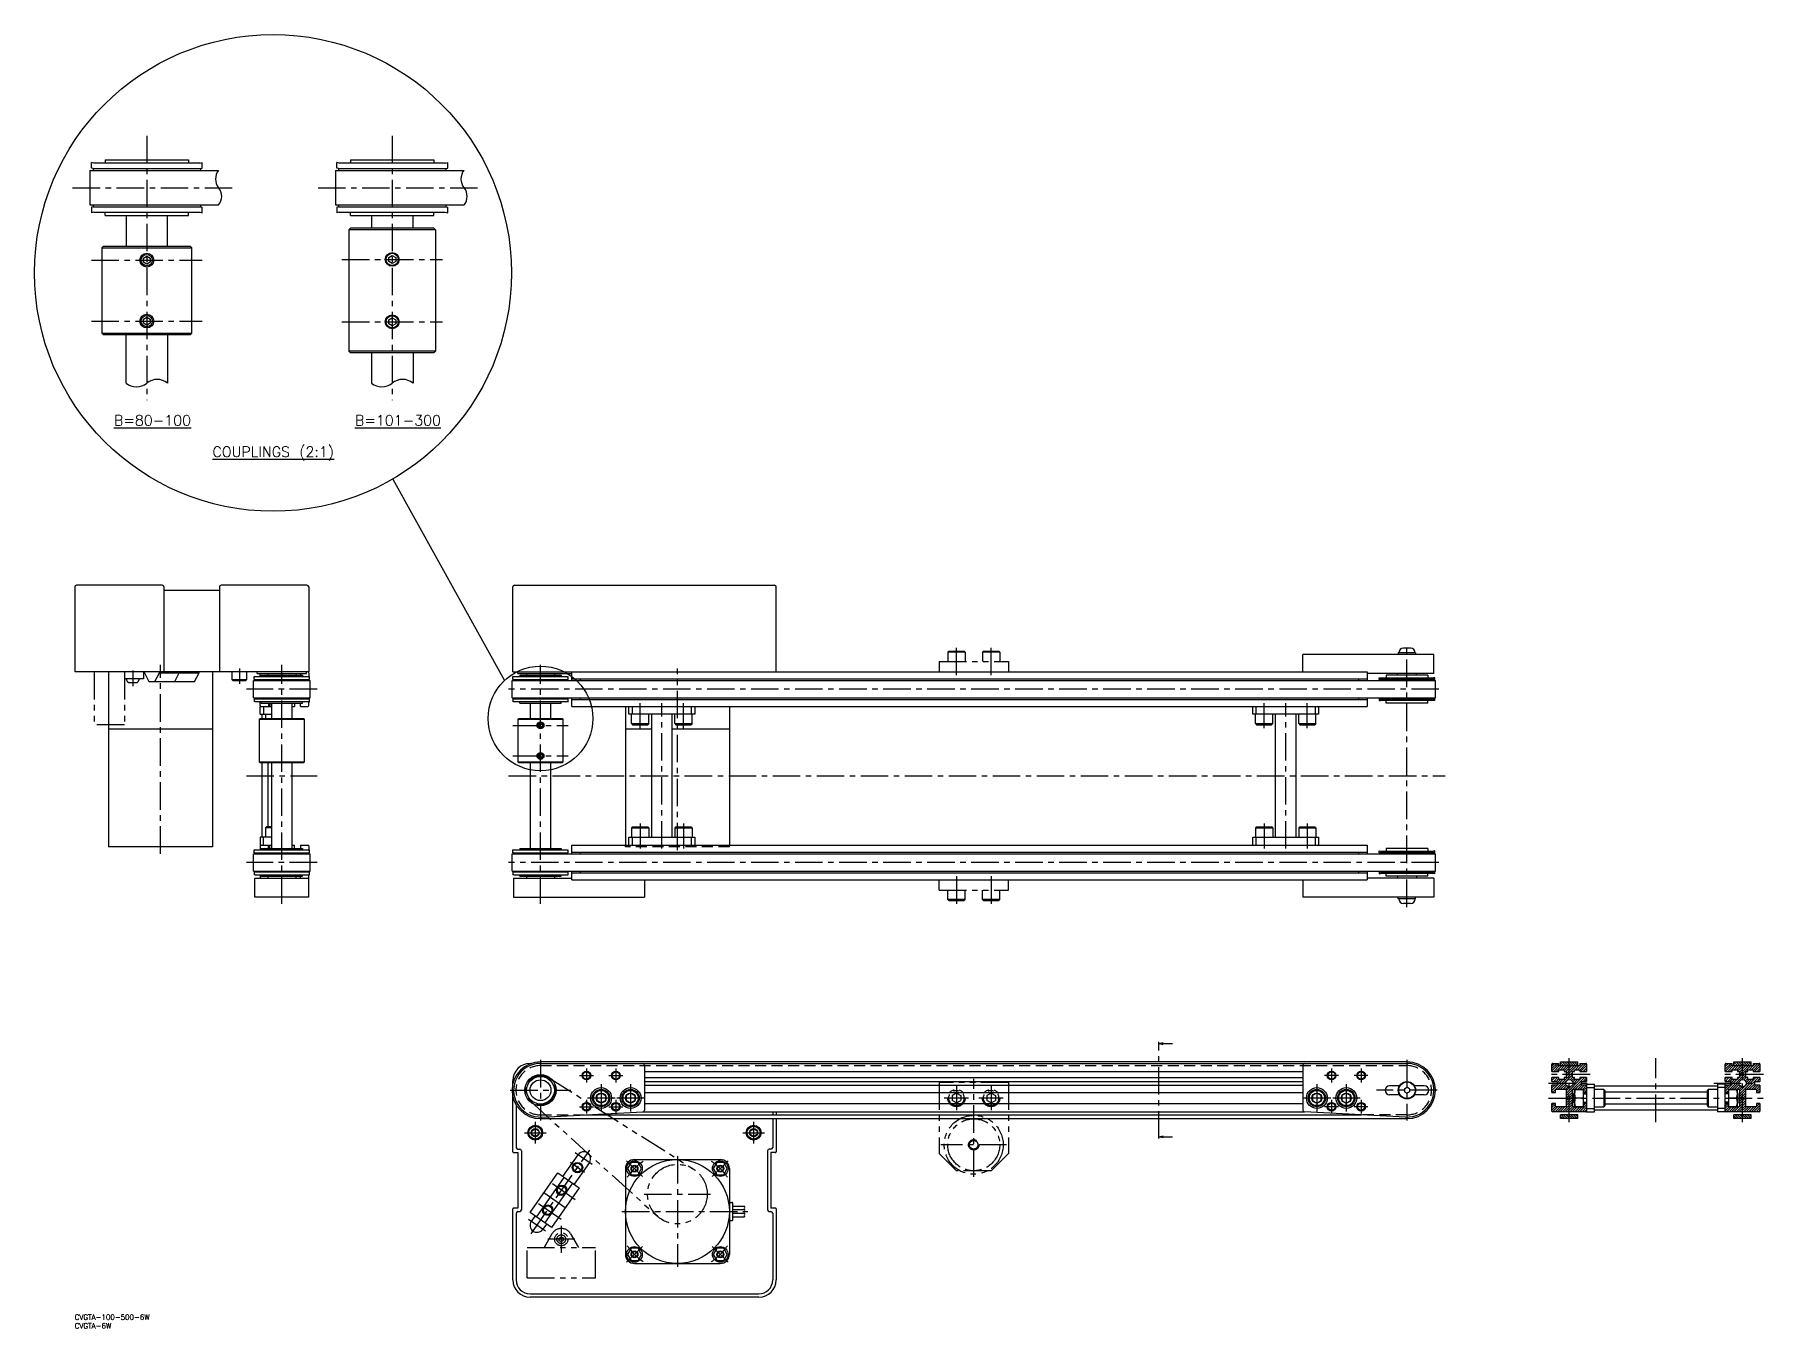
# Model space of a CAD drawing. Extents: x -23 to 974, y -8 to 739.
import ezdxf

# ---------------------------------------------------------------- set-up
doc = ezdxf.new("R2010")
doc.units = 0
doc.header["$LTSCALE"] = 0.5
for name, pattern in [('CENTER', [50.8, 31.75, -6.35, 6.35, -6.35]), ('DASHED', [19.05, 12.7, -6.35]), ('PHANTOM', [63.5, 31.75, -6.35, 6.35, -6.35, 6.35, -6.35])]:
    doc.linetypes.add(name, pattern=pattern)
for name, color, linetype in [('MSM_CENTER', 1, 'CENTER'), ('MSM_CONTINUOUS', 7, 'CONTINUOUS'), ('MSM_DASHED', 4, 'DASHED'), ('MSM_IMAGINARY', 6, 'PHANTOM'), ('MSM_NARROW', 5, 'CONTINUOUS'), ('MSM_PART_NUMBER', 7, 'CONTINUOUS')]:
    doc.layers.add(name, color=color, linetype=linetype)
doc.styles.get("Standard").update_dxf_attribs({"font": 'txt.shx', "height": 3, "bigfont": 'bigfont.shx'})

msp = doc.modelspace()

# ---------------------------------------------------------------- texts
at = {"layer": 'MSM_PART_NUMBER'}
for s, p in [('%%UB=80-100', (22.63, 513.14)), ('%%UB=101-300', (161.71, 513.14)), ('%%UCOUPLINGS (2:1)', (79.47, 495.04))]:
    msp.add_text(s, height=6, dxfattribs=at).set_placement(p)

# ---------------------------------------------------------------- blocks, each defined once
blk = doc.blocks.new('*U2')
at = {"layer": 'MSM_PART_NUMBER'}
blk.add_text('CVGTA-100-500-6W', height=3, dxfattribs=at).set_placement((0, -3))
blk = doc.blocks.new('*U3')
at = {"layer": 'MSM_PART_NUMBER'}
blk.add_text('CVGTA-6W', height=3, dxfattribs=at).set_placement((0, -8))

# ---------------------------------------------------------------- linework, layer by layer
at = {"layer": 'MSM_CENTER'}
for p, q in [((41.6, 680.48), (41.6, 527.91)), ((183.22, 680.48), (183.22, 527.91)), ((-1.2, 650.48), (93.02, 650.48)), ((140.42, 650.48), (234.64, 650.48)), ((9.6, 608.68), (73.6, 608.68)), ((154.22, 609.08), (212.22, 609.08)), ((9.6, 573.48), (73.6, 573.48)), ((154.22, 573.08), (212.22, 573.08)), ((768.77, 235.25), (768.77, 386.75)), ((33.5, 371.8), (33.5, 362.8)), ((49.5, 266), (49.5, 375)), ((95, 373), (95, 364)), ((119.5, 237), (119.5, 375)), ((268.77, 237), (268.77, 375)), ((347.77, 268), (347.77, 373)), ((139.9, 361), (99.1, 361)), ((787.19, 361), (250.36, 361)), ((326.27, 338.5), (326.27, 353)), ((338.77, 269), (338.77, 353)), ((351.27, 338.5), (351.27, 353)), ((686.27, 338.5), (686.27, 353)), ((698.77, 269), (698.77, 353)), ((711.27, 338.5), (711.27, 353)), ((252.77, 340.1), (284.77, 340.1)), ((252.77, 322.5), (284.77, 322.5)), ((99.1, 311), (139.9, 311)), ((250.36, 311), (790.86, 311)), ((326.27, 283.5), (326.27, 269)), ((351.27, 283.5), (351.27, 269)), ((686.27, 283.5), (686.27, 269)), ((711.27, 283.5), (711.27, 269)), ((139.9, 261), (99.1, 261)), ((787.19, 261), (250.36, 261)), ((508.77, 253), (508.77, 237)), ((528.77, 253), (528.77, 237)), ((625.55, 101.6), (625.55, 157.4)), ((268.77, 147), (268.77, 112)), ((295.27, 142), (295.27, 134)), ((312.27, 142), (312.27, 134)), ((725.27, 142), (725.27, 134)), ((742.27, 142), (742.27, 134)), ((768.77, 147), (768.77, 112)), ((862.45, 111.09), (862.45, 147.92)), ((912.45, 111.09), (912.45, 147.92)), ((962.45, 111.09), (962.45, 147.92)), ((291.27, 138), (299.27, 138)), ((303.77, 133), (303.77, 117)), ((308.27, 138), (316.27, 138)), ((320.77, 133), (320.77, 117)), ((508.77, 132), (508.77, 118)), ((518.77, 79.52), (518.77, 136)), ((528.77, 132), (528.77, 118)), ((716.77, 133), (716.77, 117)), ((729.27, 138), (721.27, 138)), ((733.77, 133), (733.77, 117)), ((746.27, 138), (738.27, 138)), ((874.45, 138.5), (850.45, 138.5)), ((850.45, 133.5), (874.45, 133.5)), ((945.82, 133.5), (969.82, 133.5)), ((974.45, 138.5), (950.45, 138.5)), ((251.27, 129.5), (286.27, 129.5)), ((291.27, 120), (299.27, 120)), ((295.27, 124), (295.27, 116)), ((311.77, 125), (295.77, 125)), ((308.27, 120), (316.27, 120)), ((312.27, 124), (312.27, 116)), ((328.77, 125), (312.77, 125)), ((515.77, 125), (501.77, 125)), ((535.77, 125), (521.77, 125)), ((724.77, 125), (708.77, 125)), ((729.27, 120), (721.27, 120)), ((725.27, 124), (725.27, 116)), ((741.77, 125), (725.77, 125)), ((746.27, 120), (738.27, 120)), ((742.27, 124), (742.27, 116)), ((786.27, 129.5), (751.27, 129.5)), ((850.45, 125), (974.45, 125)), ((265.77, 111.25), (265.77, 98.75)), ((391.77, 111.25), (391.77, 98.75)), ((259.52, 105), (272.02, 105)), ((385.52, 105), (398.02, 105)), ((263.33, 46.59), (297.17, 94.92)), ((298.65, 86.56), (288.82, 93.44)), ((347.77, 91.5), (347.77, 27.5)), ((537.77, 98), (499.77, 98)), ((294.23, 81.99), (286.03, 87.72)), ((318.43, 88.84), (327.62, 79.65)), ((377.12, 88.84), (367.93, 79.65)), ((288.73, 66.3), (273.17, 77.2)), ((280.7, 54.83), (265.14, 65.73)), ((328.58, 69.5), (366.96, 69.5)), ((271.69, 48.06), (261.86, 54.94)), ((280.77, 51.3), (280.77, 35.7)), ((315.77, 59.5), (388.47, 59.5)), ((288.57, 43.5), (272.97, 43.5)), ((318.43, 30.16), (327.62, 39.35)), ((377.12, 30.16), (367.93, 39.35))]:
    msp.add_line(p, q, dxfattribs=at)
for start, end in [(124.35427, 145.64573), (34.35427, 55.64573), (214.35427, 235.64573), (304.35427, 325.64573)]:
    msp.add_arc((347.77, 59.5), 35, start, end, dxfattribs=at)
at = {"layer": 'MSM_CONTINUOUS'}
for p, q in [((8.8, 660.48), (83.02, 660.48)), ((8.8, 660.48), (8.8, 640.48)), ((9.6, 661.71), (9.6, 665)), ((10.97, 664.68), (9.6, 665)), ((10.6, 661.48), (9.6, 661.71)), ((10.6, 661.48), (72.6, 661.48)), ((10.6, 661.48), (10.6, 660.48)), ((72.23, 664.68), (10.97, 664.68)), ((17.6, 666.48), (65.6, 666.48)), ((17.6, 666.48), (17.6, 664.68)), ((65.6, 666.48), (65.6, 664.68)), ((72.23, 664.68), (73.6, 665)), ((72.6, 661.48), (73.6, 661.71)), ((72.6, 661.48), (72.6, 660.48)), ((73.6, 661.71), (73.6, 665)), ((150.42, 660.48), (150.42, 640.48)), ((150.42, 660.48), (224.64, 660.48)), ((151.22, 661.71), (151.22, 665)), ((152.59, 664.68), (151.22, 665)), ((152.22, 661.48), (151.22, 661.71)), ((152.22, 661.48), (214.22, 661.48)), ((152.22, 661.48), (152.22, 660.48)), ((213.85, 664.68), (152.59, 664.68)), ((159.22, 666.48), (207.22, 666.48)), ((159.22, 666.48), (159.22, 664.68)), ((207.22, 666.48), (207.22, 664.68)), ((213.85, 664.68), (215.22, 665)), ((214.22, 661.48), (215.22, 661.71)), ((214.22, 661.48), (214.22, 660.48)), ((215.22, 661.71), (215.22, 665)), ((8.8, 640.48), (83.02, 640.48)), ((10.6, 639.48), (9.6, 639.24)), ((9.6, 639.24), (9.6, 635.95)), ((10.6, 640.48), (10.6, 639.48)), ((10.6, 639.48), (72.6, 639.48)), ((72.6, 640.48), (72.6, 639.48)), ((72.6, 639.48), (73.6, 639.24)), ((73.6, 635.95), (73.6, 639.24)), ((150.42, 640.48), (224.64, 640.48)), ((152.22, 639.48), (151.22, 639.24)), ((151.22, 639.24), (151.22, 635.95)), ((152.22, 640.48), (152.22, 639.48)), ((152.22, 639.48), (214.22, 639.48)), ((214.22, 640.48), (214.22, 639.48)), ((214.22, 639.48), (215.22, 639.24)), ((215.22, 635.95), (215.22, 639.24)), ((10.97, 636.28), (9.6, 635.95)), ((10.97, 636.28), (72.23, 636.28)), ((17.6, 634.48), (17.6, 636.28)), ((17.6, 634.48), (65.6, 634.48)), ((29.6, 634.48), (29.6, 616.68)), ((53.6, 616.68), (53.6, 634.48)), ((65.6, 634.48), (65.6, 636.28)), ((72.23, 636.28), (73.6, 635.95)), ((152.59, 636.28), (151.22, 635.95)), ((152.59, 636.28), (213.85, 636.28)), ((159.22, 634.48), (159.22, 636.28)), ((159.22, 634.48), (207.22, 634.48)), ((171.22, 634.48), (171.22, 627.08)), ((195.22, 627.08), (195.22, 634.48)), ((207.22, 634.48), (207.22, 636.28)), ((213.85, 636.28), (215.22, 635.95)), ((159.22, 627.08), (158.22, 626.08)), ((158.22, 626.08), (158.22, 556.08)), ((208.22, 626.08), (158.22, 626.08)), ((207.22, 627.08), (159.22, 627.08)), ((208.22, 626.08), (207.22, 627.08)), ((208.22, 626.08), (208.22, 556.08)), ((15.6, 615.68), (16.6, 616.68)), ((15.6, 615.68), (15.6, 566.48)), ((15.6, 615.68), (67.6, 615.68)), ((16.6, 616.68), (66.6, 616.68)), ((39.6, 609.83), (41.6, 610.99)), ((39.6, 607.52), (39.6, 609.83)), ((41.6, 610.99), (43.6, 609.83)), ((43.6, 609.83), (43.6, 607.52)), ((66.6, 616.68), (67.6, 615.68)), ((67.6, 566.48), (67.6, 615.68)), ((181.22, 610.23), (183.22, 611.39)), ((181.22, 607.92), (181.22, 610.23)), ((183.22, 611.39), (185.22, 610.23)), ((185.22, 610.23), (185.22, 607.92)), ((41.6, 606.37), (39.6, 607.52)), ((43.6, 607.52), (41.6, 606.37)), ((183.22, 606.77), (181.22, 607.92)), ((185.22, 607.92), (183.22, 606.77)), ((39.6, 574.63), (41.6, 575.79)), ((39.6, 572.32), (39.6, 574.63)), ((41.6, 571.17), (39.6, 572.32)), ((41.6, 575.79), (43.6, 574.63)), ((43.6, 572.32), (41.6, 571.17)), ((43.6, 574.63), (43.6, 572.32)), ((181.22, 574.23), (183.22, 575.39)), ((181.22, 571.92), (181.22, 574.23)), ((183.22, 570.77), (181.22, 571.92)), ((183.22, 575.39), (185.22, 574.23)), ((185.22, 571.92), (183.22, 570.77)), ((185.22, 574.23), (185.22, 571.92)), ((16.6, 565.48), (15.6, 566.48)), ((15.6, 566.48), (67.6, 566.48)), ((66.6, 565.48), (16.6, 565.48)), ((29.6, 537.65), (29.6, 565.48)), ((53.6, 565.48), (53.6, 537.65)), ((66.6, 565.48), (67.6, 566.48)), ((159.22, 555.08), (158.22, 556.08)), ((208.22, 556.08), (158.22, 556.08)), ((207.22, 555.08), (159.22, 555.08)), ((171.22, 555.08), (171.22, 537.65)), ((195.22, 555.08), (195.22, 537.65)), ((208.22, 556.08), (207.22, 555.08)), ((0, 420), (0, 371)), ((50.5, 421), (1, 421)), ((51.5, 420), (51.5, 371)), ((83.5, 420), (83.5, 371)), ((134, 421), (84.5, 421)), ((135, 420), (135, 371)), ((252.77, 371), (252.77, 420)), ((253.77, 421), (403.77, 421)), ((404.77, 371), (404.77, 420)), ((83.5, 418), (51.5, 418)), ((784.27, 381), (708.77, 381)), ((708.77, 371), (708.77, 381)), ((763.77, 382), (763.77, 381)), ((773.77, 382), (763.77, 382)), ((770.87, 384.75), (766.67, 384.75)), ((773.77, 382), (773.77, 381)), ((784.27, 370), (784.27, 381)), ((135, 371), (0, 371)), ((19.5, 371), (19.5, 270)), ((40.25, 370.5), (40.25, 371)), ((40.25, 370.5), (42.83, 365.5)), ((46.27, 365.5), (48.85, 370.5)), ((48.85, 370.5), (48.85, 371)), ((48.85, 370.5), (71.79, 370.5)), ((57.74, 365.5), (60.32, 370.5)), ((60.32, 370.5), (60.32, 371)), ((69.21, 365.5), (71.79, 370.5)), ((71.79, 370.5), (71.79, 371)), ((79.5, 371), (79.5, 270)), ((90.75, 371), (90.75, 366.5)), ((99.25, 366.5), (99.25, 371)), ((105.25, 370), (105.25, 371)), ((105.25, 370), (133.75, 370)), ((107, 368.1), (107, 370)), ((111.5, 370), (111.5, 369)), ((119.5, 370), (119.5, 369)), ((127.5, 370), (127.5, 369)), ((130.25, 370), (130.25, 369)), ((133.75, 370), (133.75, 371)), ((135, 370.5), (135, 368.14)), ((252.77, 371), (745.77, 371)), ((255.77, 370), (255.77, 371)), ((255.77, 370), (286.77, 370)), ((260.77, 370), (260.77, 369)), ((276.77, 370), (276.77, 369)), ((286.77, 366), (286.77, 371)), ((745.77, 371), (745.77, 366)), ((784.27, 370), (745.77, 370)), ((763.27, 369), (763.27, 370)), ((774.27, 369), (774.27, 370)), ((42.83, 365.5), (69.21, 365.5)), ((90.75, 366.5), (91.25, 366)), ((90.75, 366.5), (99.25, 366.5)), ((91.25, 366), (98.75, 366)), ((98.75, 366), (99.25, 366.5)), ((103.1, 366), (135.9, 366)), ((103.1, 356), (103.1, 366)), ((103.5, 366.62), (103.5, 368.26)), ((104.19, 368.1), (103.5, 368.26)), ((104, 366.5), (103.5, 366.62)), ((104, 366.5), (135, 366.5)), ((104, 366), (104, 366.5)), ((134.81, 368.1), (104.19, 368.1)), ((107.5, 369), (131.5, 369)), ((107.5, 369), (107.5, 368.1)), ((131.5, 369), (131.5, 368.1)), ((134.81, 368.1), (135.5, 368.26)), ((135, 366.5), (135.5, 366.62)), ((135, 366), (135, 366.5)), ((135.5, 366.62), (135.5, 368.26)), ((135.9, 356), (135.9, 366)), ((252.37, 366), (785.17, 366)), ((252.37, 356), (252.37, 366)), ((252.77, 366.62), (252.77, 368.26)), ((253.46, 368.1), (252.77, 368.26)), ((253.27, 366.5), (252.77, 366.62)), ((253.27, 366.5), (284.27, 366.5)), ((253.27, 366), (253.27, 366.5)), ((284.09, 368.1), (253.46, 368.1)), ((256.77, 369), (280.77, 369)), ((256.77, 369), (256.77, 368.1)), ((280.77, 369), (280.77, 368.1)), ((284.09, 368.1), (284.77, 368.26)), ((284.27, 366.5), (284.77, 366.62)), ((284.27, 366), (284.27, 366.5)), ((284.77, 366.62), (284.77, 368.26)), ((286.77, 367), (745.77, 367)), ((291.77, 366), (291.77, 367)), ((740.77, 367), (740.77, 366)), ((752.77, 366.61), (752.77, 367.59)), ((752.77, 367.59), (753.44, 367.45)), ((752.77, 366.61), (753.27, 366.5)), ((784.27, 366.5), (753.27, 366.5)), ((753.27, 366), (753.27, 366.5)), ((753.44, 367.45), (784.11, 367.45)), ((780.77, 369), (756.77, 369)), ((756.77, 369), (756.77, 367.45)), ((780.77, 369), (780.77, 367.45)), ((784.77, 367.59), (784.11, 367.45)), ((784.77, 366.61), (784.27, 366.5)), ((784.27, 366), (784.27, 366.5)), ((784.77, 366.61), (784.77, 367.59)), ((785.17, 356), (785.17, 366)), ((103.1, 356), (135.9, 356)), ((104, 355.5), (103.5, 355.38)), ((103.5, 355.38), (103.5, 353.74)), ((104.19, 353.9), (103.5, 353.74)), ((104, 355.5), (104, 356)), ((104, 355.5), (135, 355.5)), ((104.19, 353.9), (134.81, 353.9)), ((107, 351.5), (107, 353.9)), ((107, 351), (113.5, 351)), ((107, 346.5), (107, 351)), ((107.5, 353), (107.5, 353.9)), ((107.5, 353), (131.5, 353)), ((109, 351), (109, 346.5)), ((111.9, 353), (111.9, 351)), ((112, 353), (112, 351)), ((112.54, 353), (112.54, 351)), ((113.5, 353), (113.5, 344.1)), ((125.5, 344.1), (125.5, 353)), ((125.5, 351), (126.75, 351)), ((126.75, 353), (126.75, 351)), ((130.25, 351), (130.25, 353)), ((130.25, 351), (134.5, 351)), ((131.5, 353), (131.5, 353.9)), ((134.81, 353.9), (135.5, 353.74)), ((135, 355.5), (135, 356)), ((135, 355.5), (135.5, 355.38)), ((135, 351.5), (135, 353.86)), ((135.5, 353.74), (135.5, 355.38)), ((252.37, 356), (785.17, 356)), ((253.27, 355.5), (252.77, 355.38)), ((252.77, 355.38), (252.77, 353.74)), ((253.46, 353.9), (252.77, 353.74)), ((253.27, 355.5), (253.27, 356)), ((253.27, 355.5), (284.27, 355.5)), ((253.46, 353.9), (284.09, 353.9)), ((256.77, 353), (256.77, 353.9)), ((256.77, 353), (280.77, 353)), ((262.77, 353), (262.77, 344.1)), ((274.77, 344.1), (274.77, 353)), ((280.77, 353), (280.77, 353.9)), ((284.09, 353.9), (284.77, 353.74)), ((284.27, 355.5), (284.27, 356)), ((284.27, 355.5), (284.77, 355.38)), ((284.77, 353.74), (284.77, 355.38)), ((286.77, 351), (286.77, 356)), ((286.77, 355), (745.77, 355)), ((286.77, 351), (745.77, 351)), ((291.77, 355), (291.77, 356)), ((317.77, 351), (317.77, 271)), ((319.77, 346.5), (319.77, 351)), ((321.77, 346.5), (321.77, 351)), ((355.77, 351), (355.77, 346.5)), ((357.77, 351), (357.77, 346.5)), ((377.77, 351), (377.77, 271)), ((679.77, 346.5), (679.77, 351)), ((681.77, 346.5), (681.77, 351)), ((715.77, 351), (715.77, 346.5)), ((717.77, 351), (717.77, 346.5)), ((740.77, 356), (740.77, 355)), ((745.77, 356), (745.77, 351)), ((752.77, 355.39), (753.27, 355.5)), ((752.77, 355.39), (752.77, 354.41)), ((752.77, 354.41), (753.44, 354.55)), ((753.27, 355.5), (753.27, 356)), ((753.27, 355.5), (784.27, 355.5)), ((784.11, 354.55), (753.44, 354.55)), ((756.77, 353), (756.77, 354.55)), ((780.77, 353), (756.77, 353)), ((780.77, 353), (780.77, 354.55)), ((784.77, 354.41), (784.11, 354.55)), ((784.27, 355.5), (784.27, 356)), ((784.77, 355.39), (784.27, 355.5)), ((784.77, 354.41), (784.77, 355.39)), ((106.5, 343.6), (107, 344.1)), ((106.5, 343.6), (106.5, 319)), ((106.5, 343.6), (132.5, 343.6)), ((107, 346.5), (113.5, 346.5)), ((107, 344.1), (132, 344.1)), ((108.07, 344.1), (108.07, 346.5)), ((110, 346.5), (110, 344.1)), ((132, 344.1), (132.5, 343.6)), ((132.5, 319), (132.5, 343.6)), ((255.77, 343.6), (256.27, 344.1)), ((255.77, 343.6), (255.77, 319)), ((255.77, 343.6), (281.77, 343.6)), ((256.27, 344.1), (281.27, 344.1)), ((267.77, 340.68), (268.77, 341.25)), ((267.77, 339.52), (267.77, 340.68)), ((268.77, 338.95), (267.77, 339.52)), ((268.77, 341.25), (269.77, 340.68)), ((269.77, 339.52), (268.77, 338.95)), ((269.77, 340.68), (269.77, 339.52)), ((281.27, 344.1), (281.77, 343.6)), ((281.77, 319), (281.77, 343.6)), ((357.77, 346.5), (319.77, 346.5)), ((321.27, 341.1), (321.27, 346.5)), ((321.27, 341.1), (321.87, 340.5)), ((321.27, 341.1), (331.27, 341.1)), ((321.87, 340.5), (330.67, 340.5)), ((331.27, 341.1), (330.67, 340.5)), ((331.27, 341.1), (331.27, 346.5)), ((332.77, 346.5), (332.77, 275.5)), ((344.77, 275.5), (344.77, 346.5)), ((346.27, 341.1), (346.27, 346.5)), ((346.27, 341.1), (346.87, 340.5)), ((346.27, 341.1), (356.27, 341.1)), ((346.87, 340.5), (355.67, 340.5)), ((356.27, 341.1), (355.67, 340.5)), ((356.27, 341.1), (356.27, 346.5)), ((717.77, 346.5), (679.77, 346.5)), ((681.27, 341.1), (681.27, 346.5)), ((681.27, 341.1), (691.27, 341.1)), ((681.27, 341.1), (681.87, 340.5)), ((681.87, 340.5), (690.67, 340.5)), ((691.27, 341.1), (690.67, 340.5)), ((691.27, 341.1), (691.27, 346.5)), ((692.77, 346.5), (692.77, 275.5)), ((704.77, 275.5), (704.77, 346.5)), ((706.27, 341.1), (706.27, 346.5)), ((706.27, 341.1), (716.27, 341.1)), ((706.27, 341.1), (706.87, 340.5)), ((706.87, 340.5), (715.67, 340.5)), ((716.27, 341.1), (715.67, 340.5)), ((716.27, 341.1), (716.27, 346.5)), ((79.5, 338), (19.5, 338)), ((332.77, 338), (317.77, 338)), ((377.77, 338), (344.77, 338)), ((267.77, 323.08), (268.77, 323.65)), ((267.77, 321.92), (267.77, 323.08)), ((268.77, 321.35), (267.77, 321.92)), ((268.77, 323.65), (269.77, 323.08)), ((269.77, 321.92), (268.77, 321.35)), ((269.77, 323.08), (269.77, 321.92)), ((107, 318.5), (106.5, 319)), ((106.5, 319), (132.5, 319)), ((132, 318.5), (107, 318.5)), ((108.07, 275.5), (108.07, 318.5)), ((111.54, 281.5), (111.54, 318.5)), ((113.5, 318.5), (113.5, 269)), ((125.5, 269), (125.5, 318.5)), ((132, 318.5), (132.5, 319)), ((256.27, 318.5), (255.77, 319)), ((255.77, 319), (281.77, 319)), ((281.27, 318.5), (256.27, 318.5)), ((262.77, 318.5), (262.77, 269)), ((274.77, 269), (274.77, 318.5)), ((281.27, 318.5), (281.77, 319)), ((110.6, 281.5), (110, 280.9)), ((110, 280.9), (110, 275.5)), ((113.5, 280.9), (110, 280.9)), ((113.5, 281.5), (110.6, 281.5)), ((321.27, 280.9), (321.87, 281.5)), ((321.27, 280.9), (321.27, 275.5)), ((321.27, 280.9), (331.27, 280.9)), ((321.87, 281.5), (330.67, 281.5)), ((331.27, 280.9), (330.67, 281.5)), ((331.27, 280.9), (331.27, 275.5)), ((346.27, 280.9), (346.87, 281.5)), ((346.27, 280.9), (346.27, 275.5)), ((346.27, 280.9), (356.27, 280.9)), ((346.87, 281.5), (355.67, 281.5)), ((356.27, 280.9), (355.67, 281.5)), ((356.27, 280.9), (356.27, 275.5)), ((681.27, 280.9), (681.87, 281.5)), ((681.27, 280.9), (691.27, 280.9)), ((681.27, 280.9), (681.27, 275.5)), ((681.87, 281.5), (690.67, 281.5)), ((691.27, 280.9), (690.67, 281.5)), ((691.27, 280.9), (691.27, 275.5)), ((706.27, 280.9), (706.87, 281.5)), ((706.27, 280.9), (716.27, 280.9)), ((706.27, 280.9), (706.27, 275.5)), ((706.87, 281.5), (715.67, 281.5)), ((716.27, 280.9), (715.67, 281.5)), ((716.27, 280.9), (716.27, 275.5)), ((79.5, 270), (19.5, 270)), ((107, 275.5), (107, 271)), ((113.5, 275.5), (107, 275.5)), ((107, 271), (113.5, 271)), ((107, 270.5), (107, 268.1)), ((109, 271), (109, 275.5)), ((111.9, 269), (111.9, 271)), ((112, 269), (112, 271)), ((112.54, 269), (112.54, 271)), ((125.5, 271), (126.75, 271)), ((126.75, 269), (126.75, 271)), ((130.25, 271), (134.5, 271)), ((130.25, 271), (130.25, 269)), ((135, 270.5), (135, 268.14)), ((286.77, 271), (745.77, 271)), ((286.77, 266), (286.77, 271)), ((319.77, 275.5), (357.77, 275.5)), ((319.77, 271), (319.77, 275.5)), ((321.77, 271), (321.77, 275.5)), ((355.77, 275.5), (355.77, 271)), ((357.77, 275.5), (357.77, 271)), ((679.77, 275.5), (717.77, 275.5)), ((679.77, 271), (679.77, 275.5)), ((681.77, 271), (681.77, 275.5)), ((715.77, 275.5), (715.77, 271)), ((717.77, 275.5), (717.77, 271)), ((745.77, 271), (745.77, 266)), ((103.1, 256), (103.1, 266)), ((103.1, 266), (135.9, 266)), ((104.19, 268.1), (103.5, 268.26)), ((103.5, 266.62), (103.5, 268.26)), ((104, 266.5), (103.5, 266.62)), ((104, 266.5), (135, 266.5)), ((104, 266), (104, 266.5)), ((134.81, 268.1), (104.19, 268.1)), ((107.5, 269), (131.5, 269)), ((107.5, 269), (107.5, 268.1)), ((131.5, 269), (131.5, 268.1)), ((134.81, 268.1), (135.5, 268.26)), ((135, 266.5), (135.5, 266.62)), ((135, 266), (135, 266.5)), ((135.5, 266.62), (135.5, 268.26)), ((135.9, 256), (135.9, 266)), ((252.37, 266), (785.17, 266)), ((252.37, 256), (252.37, 266)), ((253.46, 268.1), (252.77, 268.26)), ((252.77, 266.62), (252.77, 268.26)), ((253.27, 266.5), (252.77, 266.62)), ((253.27, 266.5), (284.27, 266.5)), ((253.27, 266), (253.27, 266.5)), ((284.09, 268.1), (253.46, 268.1)), ((256.77, 269), (280.77, 269)), ((256.77, 269), (256.77, 268.1)), ((280.77, 269), (280.77, 268.1)), ((284.09, 268.1), (284.77, 268.26)), ((284.27, 266.5), (284.77, 266.62)), ((284.27, 266), (284.27, 266.5)), ((284.77, 266.62), (284.77, 268.26)), ((286.77, 267), (745.77, 267)), ((291.77, 266), (291.77, 267)), ((740.77, 267), (740.77, 266)), ((752.77, 266.61), (752.77, 267.59)), ((752.77, 267.59), (753.44, 267.45)), ((752.77, 266.61), (753.27, 266.5)), ((784.27, 266.5), (753.27, 266.5)), ((753.27, 266), (753.27, 266.5)), ((753.44, 267.45), (784.11, 267.45)), ((780.77, 269), (756.77, 269)), ((756.77, 269), (756.77, 267.45)), ((780.77, 269), (780.77, 267.45)), ((784.77, 267.59), (784.11, 267.45)), ((784.77, 266.61), (784.27, 266.5)), ((784.27, 266), (784.27, 266.5)), ((784.77, 266.61), (784.77, 267.59)), ((785.17, 256), (785.17, 266)), ((103.1, 256), (135.9, 256)), ((104, 255.5), (103.5, 255.38)), ((103.5, 255.38), (103.5, 253.74)), ((104.19, 253.9), (103.5, 253.74)), ((104, 255.5), (104, 256)), ((104, 255.5), (135, 255.5)), ((104, 252), (135, 252)), ((104, 241), (104, 252)), ((104.19, 253.9), (134.81, 253.9)), ((107, 253.9), (107, 252)), ((107.5, 253), (107.5, 253.9)), ((107.5, 253), (131.5, 253)), ((111.5, 253), (111.5, 252)), ((127.5, 253), (127.5, 252)), ((130.25, 252), (130.25, 253)), ((131.5, 253), (131.5, 253.9)), ((134.81, 253.9), (135.5, 253.74)), ((135, 255.5), (135, 256)), ((135, 255.5), (135.5, 255.38)), ((135, 241), (135, 253.86)), ((135.5, 253.74), (135.5, 255.38)), ((252.37, 256), (785.17, 256)), ((253.27, 255.5), (252.77, 255.38)), ((252.77, 255.38), (252.77, 253.74)), ((253.46, 253.9), (252.77, 253.74)), ((253.27, 255.5), (253.27, 256)), ((253.27, 255.5), (284.27, 255.5)), ((253.27, 252), (286.77, 252)), ((253.27, 252), (253.27, 241)), ((253.46, 253.9), (284.09, 253.9)), ((256.77, 253), (256.77, 253.9)), ((256.77, 253), (280.77, 253)), ((260.77, 253), (260.77, 252)), ((276.77, 253), (276.77, 252)), ((280.77, 253), (280.77, 253.9)), ((284.09, 253.9), (284.77, 253.74)), ((284.27, 255.5), (284.27, 256)), ((284.27, 255.5), (284.77, 255.38)), ((284.77, 253.74), (284.77, 255.38)), ((286.77, 251), (286.77, 256)), ((286.77, 255), (745.77, 255)), ((286.77, 251), (745.77, 251)), ((291.77, 255), (291.77, 256)), ((328.77, 251), (328.77, 241)), ((708.77, 251), (708.77, 241)), ((740.77, 256), (740.77, 255)), ((745.77, 256), (745.77, 251)), ((784.27, 252), (745.77, 252)), ((752.77, 255.39), (753.27, 255.5)), ((752.77, 255.39), (752.77, 254.41)), ((752.77, 254.41), (753.44, 254.55)), ((753.27, 255.5), (753.27, 256)), ((753.27, 255.5), (784.27, 255.5)), ((784.11, 254.55), (753.44, 254.55)), ((756.77, 253), (756.77, 254.55)), ((780.77, 253), (756.77, 253)), ((763.27, 253), (763.27, 252)), ((774.27, 253), (774.27, 252)), ((780.77, 253), (780.77, 254.55)), ((784.77, 254.41), (784.11, 254.55)), ((784.27, 255.5), (784.27, 256)), ((784.77, 255.39), (784.27, 255.5)), ((784.27, 252), (784.27, 241)), ((784.77, 254.41), (784.77, 255.39)), ((135, 241), (104, 241)), ((253.27, 241), (328.77, 241)), ((784.27, 241), (708.77, 241)), ((763.77, 240), (763.77, 241)), ((773.77, 240), (763.77, 240)), ((773.77, 240), (773.77, 241)), ((770.87, 237.25), (766.67, 237.25)), ((625.55, 156.4), (628.05, 157.07)), ((625.55, 156.4), (633.55, 156.4)), ((628.05, 155.73), (625.55, 156.4)), ((262.77, 145), (263.42, 145)), ((768.77, 145.9), (268.77, 145.9)), ((268.77, 145), (768.77, 145)), ((328.77, 144), (328.77, 117.95)), ((328.77, 140.25), (708.77, 140.25)), ((708.77, 144), (708.77, 117.95)), ((852.45, 140.25), (852.45, 144.5)), ((852.45, 140.25), (856.45, 140.25)), ((852.95, 145), (856.45, 145)), ((856.26, 140.25), (856.45, 140.44)), ((856.45, 143.5), (856.45, 145)), ((868.45, 143.5), (856.45, 143.5)), ((856.45, 140.25), (856.45, 141.35)), ((856.45, 141.35), (859.45, 141.35)), ((857.45, 143.7), (857.45, 145.9)), ((857.45, 145.9), (867.45, 145.9)), ((857.45, 143.7), (867.45, 143.7)), ((859.45, 141.35), (859.45, 140.25)), ((859.45, 140.25), (860.65, 140.25)), ((860.65, 140.25), (860.65, 136.75)), ((864.25, 136.75), (864.25, 140.25)), ((864.25, 140.25), (865.45, 140.25)), ((865.45, 140.25), (865.45, 141.35)), ((865.45, 141.35), (868.45, 141.35)), ((867.45, 143.7), (867.45, 145.9)), ((868.45, 145), (871.95, 145)), ((868.45, 145), (868.45, 143.5)), ((868.45, 141.35), (868.45, 140.25)), ((868.45, 140.25), (872.45, 140.25)), ((872.45, 144.5), (872.45, 140.25)), ((952.45, 140.25), (952.45, 144.5)), ((952.45, 140.25), (956.45, 140.25)), ((952.95, 145), (956.45, 145)), ((956.45, 143.5), (956.45, 145)), ((968.45, 143.5), (956.45, 143.5)), ((956.45, 140.25), (956.45, 141.35)), ((956.45, 141.35), (959.45, 141.35)), ((957.45, 143.7), (957.45, 145.9)), ((957.45, 145.9), (967.45, 145.9)), ((957.45, 143.7), (967.45, 143.7)), ((959.45, 141.35), (959.45, 140.25)), ((959.45, 140.25), (960.65, 140.25)), ((960.65, 140.25), (960.65, 136.75)), ((964.25, 136.75), (964.25, 140.25)), ((964.25, 140.25), (965.45, 140.25)), ((965.45, 140.25), (965.45, 141.35)), ((965.45, 141.35), (968.45, 141.35)), ((967.45, 143.7), (967.45, 145.9)), ((968.45, 145), (971.95, 145)), ((968.45, 145), (968.45, 143.5)), ((968.45, 141.35), (968.45, 140.25)), ((968.45, 140.25), (972.45, 140.25)), ((972.45, 144.5), (972.45, 140.25)), ((252.77, 133.1), (252.77, 135)), ((328.77, 136.75), (708.77, 136.75)), ((328.77, 134.6), (708.77, 134.6)), ((328.77, 132.4), (708.77, 132.4)), ((764.5, 132.1), (758.77, 132.1)), ((767.27, 130.37), (768.77, 131.23)), ((767.27, 130.37), (767.27, 128.63)), ((770.27, 130.37), (768.77, 131.23)), ((770.27, 130.37), (770.27, 128.63)), ((778.77, 132.1), (773.04, 132.1)), ((856.45, 136.75), (852.45, 136.75)), ((852.45, 134.6), (852.45, 136.75)), ((852.45, 134.6), (855.45, 134.6)), ((855.45, 132.4), (852.45, 132.4)), ((852.45, 128.1), (852.45, 132.4)), ((854.45, 128.1), (854.45, 130.1)), ((854.45, 130.1), (860.65, 130.1)), ((855.45, 134.6), (855.45, 132.4)), ((856.45, 135.65), (856.45, 136.75)), ((859.45, 135.65), (856.45, 135.65)), ((860.65, 136.75), (859.45, 136.75)), ((859.45, 136.75), (859.45, 135.65)), ((860.65, 130.1), (860.65, 119.9)), ((865.45, 136.75), (864.25, 136.75)), ((864.25, 119.9), (864.25, 130.1)), ((864.25, 130.1), (870.45, 130.1)), ((865.45, 135.65), (865.45, 136.75)), ((868.45, 135.65), (865.45, 135.65)), ((865.45, 120), (865.45, 130)), ((865.45, 130), (870.45, 130)), ((872.45, 136.75), (868.45, 136.75)), ((868.45, 136.75), (868.45, 135.65)), ((869.45, 132.4), (869.45, 134.6)), ((869.45, 134.6), (872.45, 134.6)), ((872.45, 132.4), (869.45, 132.4)), ((870.45, 130.1), (870.45, 119.9)), ((872.45, 136.75), (872.45, 134.6)), ((872.45, 133), (872.45, 117)), ((872.45, 133), (876.95, 133)), ((872.45, 131), (876.95, 131)), ((876.95, 117), (876.95, 133)), ((947.95, 131.93), (876.95, 131.93)), ((882.35, 130), (876.95, 130)), ((882.35, 130), (882.95, 129.4)), ((882.35, 130), (882.35, 120)), ((942.55, 130), (941.95, 129.4)), ((947.95, 130), (942.55, 130)), ((942.55, 130), (942.55, 120)), ((952.45, 133), (947.95, 133)), ((947.95, 133), (947.95, 117)), ((952.45, 131), (947.95, 131)), ((956.45, 136.75), (952.45, 136.75)), ((952.45, 134.6), (952.45, 136.75)), ((952.45, 134.6), (955.45, 134.6)), ((952.45, 117), (952.45, 133)), ((955.45, 132.4), (952.45, 132.4)), ((954.45, 130.1), (960.65, 130.1)), ((954.45, 119.9), (954.45, 130.1)), ((954.45, 130), (959.45, 130)), ((955.45, 134.6), (955.45, 132.4)), ((956.45, 135.65), (956.45, 136.75)), ((959.45, 135.65), (956.45, 135.65)), ((960.65, 136.75), (959.45, 136.75)), ((959.45, 136.75), (959.45, 135.65)), ((959.45, 120), (959.45, 130)), ((960.65, 130.1), (960.65, 119.9)), ((965.45, 136.75), (964.25, 136.75)), ((964.25, 119.9), (964.25, 130.1)), ((964.25, 130.1), (970.45, 130.1)), ((965.45, 135.65), (965.45, 136.75)), ((968.45, 135.65), (965.45, 135.65)), ((972.45, 136.75), (968.45, 136.75)), ((968.45, 136.75), (968.45, 135.65)), ((969.45, 132.4), (969.45, 134.6)), ((969.45, 134.6), (972.45, 134.6)), ((972.45, 132.4), (969.45, 132.4)), ((970.45, 130.1), (970.45, 128.1)), ((972.45, 136.75), (972.45, 134.6)), ((972.45, 132.4), (972.45, 128.1)), ((252.77, 94), (252.77, 125.9)), ((254.77, 120.96), (254.77, 96.5)), ((303.77, 127.86), (301.27, 126.42)), ((301.27, 126.42), (301.27, 123.58)), ((303.77, 122.14), (301.27, 123.58)), ((303.77, 127.86), (306.27, 126.42)), ((303.77, 122.14), (306.27, 123.58)), ((306.27, 126.42), (306.27, 123.58)), ((320.77, 127.86), (318.27, 126.42)), ((318.27, 126.42), (318.27, 123.58)), ((320.77, 122.14), (318.27, 123.58)), ((320.77, 127.86), (323.27, 126.42)), ((320.77, 122.14), (323.27, 123.58)), ((323.27, 126.42), (323.27, 123.58)), ((328.77, 128.1), (708.77, 128.1)), ((328.77, 121.9), (708.77, 121.9)), ((716.77, 127.89), (714.27, 126.44)), ((714.27, 126.44), (714.27, 123.56)), ((714.27, 123.56), (716.77, 122.11)), ((719.27, 126.44), (716.77, 127.89)), ((716.77, 122.11), (719.27, 123.56)), ((719.27, 123.56), (719.27, 126.44)), ((733.77, 127.89), (731.27, 126.44)), ((731.27, 126.44), (731.27, 123.56)), ((731.27, 123.56), (733.77, 122.11)), ((736.27, 126.44), (733.77, 127.89)), ((733.77, 122.11), (736.27, 123.56)), ((736.27, 123.56), (736.27, 126.44)), ((764.5, 126.9), (758.77, 126.9)), ((767.27, 128.63), (768.77, 127.77)), ((770.27, 128.63), (768.77, 127.77)), ((778.77, 126.9), (773.04, 126.9)), ((852.45, 128.1), (854.45, 128.1)), ((854.45, 121.9), (852.45, 121.9)), ((852.45, 117.5), (852.45, 121.9)), ((854.45, 119.9), (854.45, 121.9)), ((860.65, 119.9), (854.45, 119.9)), ((870.45, 119.9), (864.25, 119.9)), ((864.95, 127.46), (865.45, 127.96)), ((864.95, 127.46), (864.95, 122.54)), ((865.45, 127.46), (864.95, 127.46)), ((865.45, 122.54), (864.95, 122.54)), ((864.95, 122.54), (865.45, 122.04)), ((865.45, 120), (870.45, 120)), ((870.45, 125), (865.9, 125)), ((870.45, 128.1), (872.45, 128.1)), ((872.45, 128), (870.45, 128)), ((870.45, 127.46), (872.45, 127.46)), ((870.45, 122.54), (872.45, 122.54)), ((870.45, 122), (872.45, 122)), ((872.45, 121.9), (870.45, 121.9)), ((876.95, 120), (882.35, 120)), ((882.95, 120.6), (882.35, 120)), ((882.95, 129.4), (882.95, 120.6)), ((941.95, 128.46), (882.95, 128.46)), ((941.95, 121.54), (882.95, 121.54)), ((941.95, 129.4), (941.95, 120.6)), ((941.95, 120.6), (942.55, 120)), ((942.55, 120), (947.95, 120)), ((952.45, 128.1), (954.45, 128.1)), ((954.45, 128), (952.45, 128)), ((954.45, 127.46), (952.45, 127.46)), ((954.45, 122.54), (952.45, 122.54)), ((952.45, 122), (954.45, 122)), ((954.45, 121.9), (952.45, 121.9)), ((959.01, 125), (954.45, 125)), ((954.45, 120), (959.45, 120)), ((960.65, 119.9), (954.45, 119.9)), ((959.95, 127.46), (959.45, 127.96)), ((959.45, 127.46), (959.95, 127.46)), ((959.45, 122.54), (959.95, 122.54)), ((959.95, 122.54), (959.45, 122.04)), ((959.95, 122.54), (959.95, 127.46)), ((970.45, 119.9), (964.25, 119.9)), ((970.45, 128.1), (972.45, 128.1)), ((972.45, 121.9), (970.45, 121.9)), ((970.45, 121.9), (970.45, 119.9)), ((972.45, 121.9), (972.45, 117.5)), ((268.77, 113.1), (768.77, 113.1)), ((269.55, 114.02), (327.82, 116.95)), ((294.99, 115.3), (742.55, 115.3)), ((328.08, 117), (709.46, 117)), ((402.77, 117), (402.77, 115.3)), ((402.77, 113.1), (402.77, 96.5)), ((404.77, 117), (404.77, 115.3)), ((404.77, 113.1), (404.77, 94)), ((767.99, 114.02), (709.72, 116.95)), ((871.95, 117), (852.95, 117)), ((867.45, 115.3), (857.45, 115.3)), ((857.45, 113.1), (857.45, 115.3)), ((867.45, 113.1), (857.45, 113.1)), ((867.45, 113.1), (867.45, 115.3)), ((872.45, 119), (876.95, 119)), ((872.45, 117), (876.95, 117)), ((947.95, 118.07), (876.95, 118.07)), ((952.45, 119), (947.95, 119)), ((952.45, 117), (947.95, 117)), ((971.95, 117), (952.95, 117)), ((967.45, 115.3), (957.45, 115.3)), ((957.45, 113.1), (957.45, 115.3)), ((967.45, 113.1), (957.45, 113.1)), ((967.45, 113.1), (967.45, 115.3)), ((263.77, 106.15), (265.77, 107.31)), ((263.77, 103.85), (263.77, 106.15)), ((265.77, 102.69), (263.77, 103.85)), ((265.77, 107.31), (267.77, 106.15)), ((267.77, 103.85), (265.77, 102.69)), ((267.77, 106.15), (267.77, 103.85)), ((389.77, 106.15), (391.77, 107.31)), ((389.77, 103.85), (389.77, 106.15)), ((391.77, 102.69), (389.77, 103.85)), ((391.77, 107.31), (393.77, 106.15)), ((393.77, 103.85), (391.77, 102.69)), ((393.77, 106.15), (393.77, 103.85)), ((625.55, 102.6), (628.05, 103.27)), ((625.55, 102.6), (633.55, 102.6)), ((628.05, 101.93), (625.55, 102.6)), ((253.27, 93.5), (255.77, 93.5)), ((255.77, 95.5), (256.77, 95.5)), ((255.77, 93.5), (255.77, 61.5)), ((257.77, 94.5), (257.77, 60.5)), ((281.69, 79.78), (290.46, 92.29)), ((399.77, 94.5), (399.77, 60.5)), ((401.77, 95.5), (400.77, 95.5)), ((401.77, 93.5), (401.77, 61.5)), ((404.27, 93.5), (401.77, 93.5)), ((262.76, 58.85), (278.82, 81.79)), ((278.82, 81.79), (291.11, 73.18)), ((297.01, 87.71), (288.24, 75.19)), ((317.77, 84.25), (317.77, 34.75)), ((321, 87.75), (318.98, 84.25)), ((318.98, 84.25), (321, 80.75)), ((325.05, 87.75), (321, 87.75)), ((321, 80.75), (325.05, 80.75)), ((323.02, 89.5), (372.52, 89.5)), ((327.07, 84.25), (325.05, 87.75)), ((325.05, 80.75), (327.07, 84.25)), ((370.5, 87.75), (368.48, 84.25)), ((368.48, 84.25), (370.5, 80.75)), ((374.54, 87.75), (370.5, 87.75)), ((370.5, 80.75), (374.54, 80.75)), ((376.56, 84.25), (374.54, 87.75)), ((374.54, 80.75), (376.56, 84.25)), ((377.77, 84.25), (377.77, 34.75)), ((266.45, 56.27), (282.51, 79.21)), ((283.08, 61.71), (270.79, 70.32)), ((271.37, 52.83), (287.43, 75.76)), ((291.11, 73.18), (275.05, 50.25)), ((252.77, 20), (252.77, 61)), ((255.77, 61.5), (253.27, 61.5)), ((377.77, 64.75), (379.27, 64.75)), ((379.77, 54.75), (379.77, 64.25)), ((379.77, 62.5), (386.47, 62.5)), ((386.47, 60.5), (379.77, 60.5)), ((404.27, 61.5), (401.77, 61.5)), ((404.77, 61), (404.77, 20)), ((254.77, 58.5), (254.77, 20)), ((255.77, 59.5), (256.77, 59.5)), ((275.05, 50.25), (262.76, 58.85)), ((263.5, 53.79), (265.63, 56.84)), ((272.18, 52.25), (270.05, 49.21)), ((377.77, 54.25), (379.27, 54.25)), ((379.77, 58.5), (386.47, 58.5)), ((379.77, 56.5), (386.47, 56.5)), ((400.77, 59.5), (401.77, 59.5)), ((402.77, 58.5), (402.77, 20)), ((321, 38.25), (318.98, 34.75)), ((318.98, 34.75), (321, 31.25)), ((325.05, 38.25), (321, 38.25)), ((321, 31.25), (325.05, 31.25)), ((327.07, 34.75), (325.05, 38.25)), ((325.05, 31.25), (327.07, 34.75)), ((370.5, 38.25), (368.48, 34.75)), ((368.48, 34.75), (370.5, 31.25)), ((374.54, 38.25), (370.5, 38.25)), ((370.5, 31.25), (374.54, 31.25)), ((376.56, 34.75), (374.54, 38.25)), ((374.54, 31.25), (376.56, 34.75)), ((323.02, 29.5), (372.52, 29.5)), ((262.77, 12), (394.77, 12)), ((394.77, 10), (262.77, 10))]:
    msp.add_line(p, q, dxfattribs=at)
for centre, radius in [((41.6, 608.68), 3.24), ((183.22, 609.08), 3.5), ((41.6, 573.48), 3.24), ((183.22, 573.08), 3.5), ((268.77, 340.1), 1.62), ((268.77, 322.5), 1.62), ((295.27, 138), 2.07), ((312.27, 138), 2.07), ((725.27, 138), 2.07), ((742.27, 138), 2.07), ((268.77, 129.5), 9), ((268.77, 129.5), 8), ((268.77, 129.5), 6), ((303.77, 125), 6), ((303.77, 125), 5), ((320.77, 125), 6), ((320.77, 125), 5), ((716.77, 125), 6), ((716.77, 125), 5), ((733.77, 125), 6), ((733.77, 125), 5), ((768.77, 129.5), 5), ((768.77, 129.5), 4.75), ((862.45, 133.5), 2.1), ((962.45, 133.5), 2.1), ((295.27, 120), 2.07), ((303.77, 125), 4.4), ((303.77, 125), 2.89), ((312.27, 120), 2.07), ((320.77, 125), 4.4), ((320.77, 125), 2.89), ((716.77, 125), 4.4), ((716.77, 125), 2.89), ((725.27, 120), 2.07), ((733.77, 125), 4.4), ((733.77, 125), 2.89), ((742.27, 120), 2.07), ((265.77, 105), 4.25), ((265.77, 105), 3.75), ((265.77, 105), 2.31), ((391.77, 105), 4.25), ((391.77, 105), 3.75), ((391.77, 105), 2.31), ((290.13, 84.86), 3), ((290.13, 84.86), 2.46), ((347.77, 59.5), 30), ((323.02, 84.25), 4.5), ((323.02, 84.25), 2), ((323.02, 84.25), 1.62), ((372.52, 84.25), 4.5), ((372.52, 84.25), 2), ((372.52, 84.25), 1.62), ((280.95, 71.75), 3), ((280.95, 71.75), 2.46), ((272.92, 60.28), 3), ((272.92, 60.28), 2.46), ((323.02, 34.75), 4.5), ((323.02, 34.75), 2), ((323.02, 34.75), 1.62), ((372.52, 34.75), 4.5), ((372.52, 34.75), 2), ((372.52, 34.75), 1.62)]:
    msp.add_circle(centre, radius, dxfattribs=at)
for centre, radius, start, end in [((1, 420), 1, 90, 180), ((50.5, 420), 1, 0, 90), ((84.5, 420), 1, 90, 180), ((134, 420), 1, 0, 90), ((253.77, 420), 1, 90, 180), ((403.77, 420), 1, 0, 90), ((767.01, 381.77), 3, 96.5292, 175.59262), ((770.53, 381.77), 3, 4.40738, 83.4708), ((134.5, 370.5), 0.5, 0, 90), ((107.5, 351.5), 0.5, 180, 270), ((134.5, 351.5), 0.5, 270, 0), ((107.5, 270.5), 0.5, 90, 180), ((134.5, 270.5), 0.5, 0, 90), ((767.01, 240.23), 3, 184.40738, 263.4708), ((770.53, 240.23), 3, 276.5292, 355.59262), ((268.77, 129.5), 16.4, 90, 270), ((262.77, 135), 10, 90, 180), ((268.77, 129.5), 15.5, 90, 272.88109), ((327.77, 144), 1, 0, 90), ((709.77, 144), 1, 90, 180), ((768.77, 129.5), 15.5, 267.11891, 90), ((768.77, 129.5), 16.4, 270, 90), ((852.95, 144.5), 0.5, 90, 180), ((871.95, 144.5), 0.5, 0, 90), ((952.95, 144.5), 0.5, 90, 180), ((971.95, 144.5), 0.5, 0, 90), ((758.77, 129.5), 2.6, 90, 270), ((778.77, 129.5), 2.6, 270, 90), ((872.67, 127.5), 7.22, 159.74384, 200.25616), ((952.23, 127.5), 7.22, 339.74384, 20.25616), ((872.67, 122.5), 7.22, 159.74384, 200.25616), ((952.23, 122.5), 7.22, 339.74384, 20.25616), ((327.77, 117.95), 1, 272.88109, 0), ((709.77, 117.95), 1, 180, 267.11891), ((852.95, 117.5), 0.5, 180, 270), ((871.95, 117.5), 0.5, 270, 0), ((952.95, 117.5), 0.5, 180, 270), ((971.95, 117.5), 0.5, 270, 0), ((253.27, 94), 0.5, 180, 270), ((255.77, 96.5), 1, 180, 270), ((256.77, 94.5), 1, 0, 90), ((293.73, 90), 4, 325, 145), ((400.77, 94.5), 1, 90, 180), ((401.77, 96.5), 1, 270, 0), ((404.27, 94), 0.5, 270, 0), ((323.02, 84.25), 5.25, 90, 180), ((372.52, 84.25), 5.25, 0, 90), ((253.27, 61), 0.5, 90, 180), ((256.77, 60.5), 1, 270, 0), ((379.27, 64.25), 0.5, 0, 90), ((400.77, 60.5), 1, 180, 270), ((404.27, 61), 0.5, 0, 90), ((255.77, 58.5), 1, 90, 180), ((266.77, 51.5), 4, 145, 325), ((379.27, 54.75), 0.5, 270, 0), ((401.77, 58.5), 1, 0, 90), ((323.02, 34.75), 5.25, 180, 270), ((372.52, 34.75), 5.25, 270, 0), ((262.77, 20), 10, 180, 270), ((262.77, 20), 8, 180, 270), ((394.77, 20), 10, 270, 0), ((394.77, 20), 8, 270, 0)]:
    msp.add_arc(centre, radius, start, end, dxfattribs=at)
at = {"layer": 'MSM_DASHED'}
for p, q in [((317.77, 270), (317.77, 271)), ((377.77, 270), (317.77, 270)), ((377.77, 270), (377.77, 271)), ((268.77, 143.7), (768.77, 143.7)), ((268.77, 115.3), (294.99, 115.3)), ((768.77, 115.3), (742.55, 115.3))]:
    msp.add_line(p, q, dxfattribs=at)
for centre, start, end in [((268.77, 129.5), 90, 270), ((768.77, 129.5), 270, 90)]:
    msp.add_arc(centre, 14.2, start, end, dxfattribs=at)
at = {"layer": 'MSM_IMAGINARY'}
for p, q in [((503.77, 382.4), (504.37, 383)), ((513.77, 382.4), (503.77, 382.4)), ((503.77, 382.4), (503.77, 377)), ((504.37, 383), (513.17, 383)), ((508.77, 369), (508.77, 385)), ((513.17, 383), (513.77, 382.4)), ((513.77, 382.4), (513.77, 377)), ((523.77, 382.4), (524.37, 383)), ((533.77, 382.4), (523.77, 382.4)), ((523.77, 382.4), (523.77, 377)), ((524.37, 383), (533.17, 383)), ((528.77, 369), (528.77, 385)), ((533.17, 383), (533.77, 382.4)), ((533.77, 382.4), (533.77, 377)), ((11.2, 371), (11.2, 340.5)), ((28.7, 371), (28.7, 340.5)), ((39.7, 371), (39.7, 367)), ((498.77, 377), (498.77, 371)), ((498.77, 377), (538.77, 377)), ((538.77, 377), (538.77, 371)), ((39.7, 367), (28.7, 367)), ((30.97, 364.8), (36.03, 364.8)), ((28.7, 340.5), (11.2, 340.5)), ((498.77, 245), (498.77, 251)), ((538.77, 245), (538.77, 251)), ((498.77, 245), (538.77, 245)), ((503.77, 239.6), (503.77, 245)), ((503.77, 239.6), (504.37, 239)), ((513.77, 239.6), (503.77, 239.6)), ((513.17, 239), (513.77, 239.6)), ((513.77, 239.6), (513.77, 245)), ((523.77, 239.6), (523.77, 245)), ((523.77, 239.6), (524.37, 239)), ((533.77, 239.6), (523.77, 239.6)), ((533.17, 239), (533.77, 239.6)), ((533.77, 239.6), (533.77, 245)), ((504.37, 239), (513.17, 239)), ((524.37, 239), (533.17, 239)), ((273.36, 136.77), (356.95, 84.04)), ((538.77, 134), (498.77, 134)), ((498.77, 134), (498.77, 93)), ((538.77, 134), (538.77, 93)), ((263, 123.13), (336.23, 56.76)), ((508.77, 127.86), (506.27, 126.42)), ((506.27, 126.42), (506.27, 123.58)), ((508.77, 122.14), (506.27, 123.58)), ((508.77, 127.86), (511.27, 126.42)), ((508.77, 122.14), (511.27, 123.58)), ((511.27, 126.42), (511.27, 123.58)), ((528.77, 127.86), (526.27, 126.42)), ((526.27, 126.42), (526.27, 123.58)), ((528.77, 122.14), (526.27, 123.58)), ((528.77, 127.86), (531.27, 126.42)), ((528.77, 122.14), (531.27, 123.58)), ((531.27, 126.42), (531.27, 123.58)), ((508.77, 83), (498.77, 93)), ((528.77, 83), (538.77, 93)), ((528.77, 83), (508.77, 83)), ((275.4, 46.6), (270.84, 38.7)), ((279.46, 44.09), (280.62, 44.94)), ((279.61, 42.65), (279.46, 44.09)), ((280.92, 42.06), (279.61, 42.65)), ((280.62, 44.94), (281.94, 44.35)), ((282.09, 42.91), (280.92, 42.06)), ((281.94, 44.35), (282.09, 42.91)), ((286.14, 46.6), (290.7, 38.7)), ((261.02, 21.2), (261.02, 38.7)), ((261.02, 38.7), (300.52, 38.7)), ((300.52, 21.2), (300.52, 38.7)), ((261.02, 21.2), (300.52, 21.2))]:
    msp.add_line(p, q, dxfattribs=at)
for centre, radius in [((268.77, 129.5), 8.6), ((508.77, 125), 5), ((528.77, 125), 5), ((508.77, 125), 4.4), ((528.77, 125), 4.4), ((518.77, 98), 17), ((518.77, 98), 15), ((518.77, 98), 3), ((518.77, 98), 2.46), ((347.77, 69.5), 17.19), ((280.77, 43.5), 3.8), ((280.77, 43.5), 2.53)]:
    msp.add_circle(centre, radius, dxfattribs=at)
for centre, radius, start, end in [((33.44, 367.7), 3.8, 190.54763, 229.64085), ((33.56, 367.7), 3.8, 310.35915, 349.45237), ((280.77, 43.5), 6.2, 30, 150)]:
    msp.add_arc(centre, radius, start, end, dxfattribs=at)
at = {"layer": 'MSM_NARROW'}
for p, q in [((183.5, 482.28), (247.97, 365.98)), ((852.45, 143.51), (853.94, 145)), ((852.45, 142.1), (855.35, 145)), ((852.45, 140.69), (856.45, 144.69)), ((853.43, 140.25), (856.68, 143.5)), ((854.6, 130.1), (864.25, 139.76)), ((854.85, 140.25), (858.1, 143.5)), ((857.36, 141.35), (859.51, 143.5)), ((859.02, 143.7), (857.45, 145.27)), ((857.61, 143.7), (857.45, 143.85)), ((860.44, 143.7), (858.24, 145.9)), ((858.77, 141.35), (860.92, 143.5)), ((859.45, 140.62), (862.34, 143.5)), ((861.85, 143.7), (859.65, 145.9)), ((860.5, 140.25), (863.75, 143.5)), ((860.65, 138.99), (865.17, 143.5)), ((860.65, 137.57), (866.58, 143.5)), ((863.26, 143.7), (861.06, 145.9)), ((864.68, 143.7), (862.48, 145.9)), ((866.09, 143.7), (863.89, 145.9)), ((864.75, 140.25), (865.45, 140.96)), ((867.45, 143.75), (865.31, 145.9)), ((865.85, 141.35), (868, 143.5)), ((867.45, 145.17), (866.72, 145.9)), ((867.26, 141.35), (870.91, 145)), ((868.45, 143.96), (869.5, 145)), ((868.45, 141.13), (872.24, 144.91)), ((868.99, 140.25), (872.45, 143.72)), ((870.4, 140.25), (872.45, 142.3)), ((871.82, 140.25), (872.45, 140.89)), ((952.45, 144.52), (952.93, 145)), ((952.45, 143.11), (954.35, 145)), ((952.45, 141.69), (955.76, 145)), ((952.45, 140.28), (956.45, 144.28)), ((953.84, 140.25), (957.09, 143.5)), ((955.26, 140.25), (958.51, 143.5)), ((959.43, 143.7), (957.45, 145.68)), ((958.02, 143.7), (957.45, 144.26)), ((957.77, 141.35), (959.92, 143.5)), ((960.85, 143.7), (958.65, 145.9)), ((959.18, 141.35), (961.33, 143.5)), ((959.5, 140.25), (962.75, 143.5)), ((962.26, 143.7), (960.06, 145.9)), ((960.65, 139.99), (964.16, 143.5)), ((960.65, 138.58), (965.58, 143.5)), ((960.65, 137.16), (966.99, 143.5)), ((963.67, 143.7), (961.47, 145.9)), ((965.09, 143.7), (962.89, 145.9)), ((966.5, 143.7), (964.3, 145.9)), ((965.15, 140.25), (965.45, 140.55)), ((967.45, 144.16), (965.72, 145.9)), ((966.25, 141.35), (968.4, 143.5)), ((967.45, 145.58), (967.13, 145.9)), ((967.67, 141.35), (971.32, 145)), ((968.45, 143.55), (969.9, 145)), ((968.45, 140.72), (972.42, 144.69)), ((969.4, 140.25), (972.45, 143.31)), ((970.81, 140.25), (972.45, 141.89)), ((972.23, 140.25), (972.45, 140.48)), ((852.45, 136.44), (852.76, 136.75)), ((852.45, 135.03), (854.17, 136.75)), ((852.45, 129.37), (858.73, 135.65)), ((852.45, 132.2), (852.65, 132.4)), ((852.45, 130.79), (854.07, 132.4)), ((852.6, 128.1), (854.45, 129.96)), ((853.44, 134.6), (855.59, 136.75)), ((854.85, 134.6), (856.45, 136.2)), ((855.45, 133.79), (857.32, 135.65)), ((856.01, 130.1), (864.25, 138.34)), ((857.42, 130.1), (860.4, 133.07)), ((858.84, 130.1), (860.87, 132.13)), ((859.45, 136.37), (859.83, 136.75)), ((860.25, 130.1), (861.69, 131.54)), ((860.65, 127.67), (869.73, 136.75)), ((860.65, 129.09), (863.05, 131.49)), ((860.65, 126.26), (864.25, 129.86)), ((862.88, 135.56), (864.25, 136.93)), ((863.83, 135.09), (865.45, 136.72)), ((864.41, 134.26), (865.8, 135.65)), ((864.47, 132.9), (867.22, 135.65)), ((864.5, 130.1), (871.15, 136.75)), ((865.91, 130.1), (869.45, 133.64)), ((867.32, 130.1), (869.62, 132.4)), ((868.74, 130.1), (871.04, 132.4)), ((870.15, 130.1), (872.45, 132.4)), ((870.41, 134.6), (872.45, 136.64)), ((870.45, 128.99), (872.45, 130.99)), ((871.82, 134.6), (872.45, 135.23)), ((952.45, 136.03), (953.17, 136.75)), ((952.45, 134.62), (954.58, 136.75)), ((952.45, 128.96), (959.14, 135.65)), ((952.45, 131.79), (953.06, 132.4)), ((952.45, 130.38), (954.48, 132.4)), ((953.85, 134.6), (956, 136.75)), ((955, 130.1), (964.25, 139.35)), ((955.26, 134.6), (956.45, 135.79)), ((955.45, 133.38), (957.73, 135.65)), ((956.42, 130.1), (960.45, 134.13)), ((957.83, 130.1), (960.49, 132.76)), ((959.25, 130.1), (961.07, 131.92)), ((959.45, 135.96), (960.24, 136.75)), ((960.65, 127.26), (970.14, 136.75)), ((960.65, 128.68), (967.63, 135.65)), ((960.65, 130.09), (962.01, 131.45)), ((961.82, 135.5), (964.25, 137.94)), ((963.2, 135.46), (964.48, 136.75)), ((964.03, 134.89), (965.45, 136.31)), ((964.51, 133.94), (966.21, 135.65)), ((964.9, 130.1), (971.55, 136.75)), ((966.32, 130.1), (969.45, 133.24)), ((967.73, 130.1), (970.03, 132.4)), ((968.45, 136.48), (968.73, 136.75)), ((969.15, 130.1), (971.45, 132.4)), ((970.45, 129.99), (972.45, 131.99)), ((970.45, 128.58), (972.45, 130.58)), ((970.82, 134.6), (972.45, 136.24)), ((972.23, 134.6), (972.45, 134.82)), ((852.45, 120.89), (853.47, 121.9)), ((852.45, 119.47), (854.45, 121.47)), ((852.45, 118.06), (854.45, 120.06)), ((852.83, 117.02), (855.71, 119.9)), ((854.01, 128.1), (854.45, 128.54)), ((854.22, 117), (857.12, 119.9)), ((855.64, 117), (858.54, 119.9)), ((857.05, 117), (859.95, 119.9)), ((858.47, 117), (864.25, 122.79)), ((859.88, 117), (864.25, 121.37)), ((860.65, 124.84), (864.25, 128.44)), ((860.65, 123.43), (864.25, 127.03)), ((860.65, 122.02), (864.25, 125.62)), ((860.65, 120.6), (864.25, 124.2)), ((861.29, 117), (864.25, 119.96)), ((862.71, 117), (865.61, 119.9)), ((864.12, 117), (867.02, 119.9)), ((865.54, 117), (868.44, 119.9)), ((866.95, 117), (869.85, 119.9)), ((868.37, 117), (872.45, 121.09)), ((870.45, 120.5), (871.85, 121.9)), ((870.98, 128.1), (872.45, 129.57)), ((952.45, 120.48), (953.88, 121.9)), ((952.45, 119.06), (954.45, 121.06)), ((952.45, 117.65), (954.7, 119.9)), ((953, 128.1), (954.45, 129.55)), ((953.22, 117), (956.12, 119.9)), ((954.63, 117), (957.53, 119.9)), ((956.05, 117), (958.95, 119.9)), ((957.46, 117), (960.36, 119.9)), ((958.88, 117), (964.25, 122.38)), ((960.29, 117), (964.25, 120.96)), ((960.65, 125.85), (964.25, 129.45)), ((960.65, 124.44), (964.25, 128.04)), ((960.65, 123.02), (964.25, 126.62)), ((960.65, 121.61), (964.25, 125.21)), ((960.65, 120.19), (964.25, 123.79)), ((961.7, 117), (964.6, 119.9)), ((963.12, 117), (966.02, 119.9)), ((964.53, 117), (967.43, 119.9)), ((965.95, 117), (968.85, 119.9)), ((967.36, 117), (970.26, 119.9)), ((968.77, 117), (972.45, 120.68)), ((970.45, 121.51), (970.85, 121.9)), ((970.45, 120.09), (972.26, 121.9)), ((971.39, 128.1), (972.45, 129.16)), ((858.54, 113.1), (857.45, 114.19)), ((859.95, 113.1), (857.75, 115.3)), ((861.37, 113.1), (859.17, 115.3)), ((862.78, 113.1), (860.58, 115.3)), ((864.2, 113.1), (862, 115.3)), ((865.61, 113.1), (863.41, 115.3)), ((867.02, 113.1), (864.82, 115.3)), ((867.45, 114.08), (866.24, 115.3)), ((869.78, 117), (872.45, 119.67)), ((871.19, 117), (872.45, 118.26)), ((958.95, 113.1), (957.45, 114.59)), ((957.53, 113.1), (957.45, 113.18)), ((960.36, 113.1), (958.16, 115.3)), ((961.78, 113.1), (959.58, 115.3)), ((963.19, 113.1), (960.99, 115.3)), ((964.61, 113.1), (962.41, 115.3)), ((966.02, 113.1), (963.82, 115.3)), ((967.43, 113.1), (965.23, 115.3)), ((967.45, 114.49), (966.65, 115.3)), ((970.19, 117), (972.45, 119.27)), ((971.6, 117), (972.45, 117.85))]:
    msp.add_line(p, q, dxfattribs=at)
for centre, radius in [((114.42, 601.27), 137.59), ((41.6, 608.68), 4), ((183.22, 609.08), 4), ((41.6, 573.48), 4), ((183.22, 573.08), 4), ((268.77, 344.1), 30.19), ((268.77, 340.1), 2), ((268.77, 322.5), 2), ((295.27, 138), 2.5), ((312.27, 138), 2.5), ((725.27, 138), 2.5), ((742.27, 138), 2.5), ((295.27, 120), 2.5), ((312.27, 120), 2.5), ((725.27, 120), 2.5), ((742.27, 120), 2.5)]:
    msp.add_circle(centre, radius, dxfattribs=at)
for centre, radius, start, end in [((89.15, 655.48), 7.91, 140.78649, 219.21351), ((230.77, 655.48), 7.91, 140.78649, 219.21351), ((76.89, 645.48), 7.91, 320.78649, 39.21351), ((218.52, 645.48), 7.91, 320.78649, 39.21351), ((47.6, 530.3), 9.49, 50.78649, 129.21351), ((189.22, 530.3), 9.49, 50.78649, 129.21351), ((35.6, 545.01), 9.49, 230.78649, 309.21351), ((177.22, 545.01), 9.49, 230.78649, 309.21351), ((387.34, 61), 1, 150.00001, 209.99997), ((385.61, 62), 1, 330, 30), ((385.61, 60), 1, 330, 30), ((387.34, 59), 1, 150.00004, 209.99996), ((387.34, 57), 1, 150.00001, 209.99997), ((385.61, 58), 1, 330, 30)]:
    msp.add_arc(centre, radius, start, end, dxfattribs=at)

# ---------------------------------------------------------------- block references
at = {"layer": 'MSM_CONTINUOUS'}
for name in ['*U2', '*U3']:
    msp.add_blockref(name, (0, 0), dxfattribs=at)

msp.set_redraw_order([(e.dxf.handle, doc.entitydb.next_handle()) for e in msp.query("TEXT MTEXT ATTDEF DIMENSION ARC_DIMENSION")])  # texts and dimensions are drawn at this point

doc.saveas('drawing.dxf')
